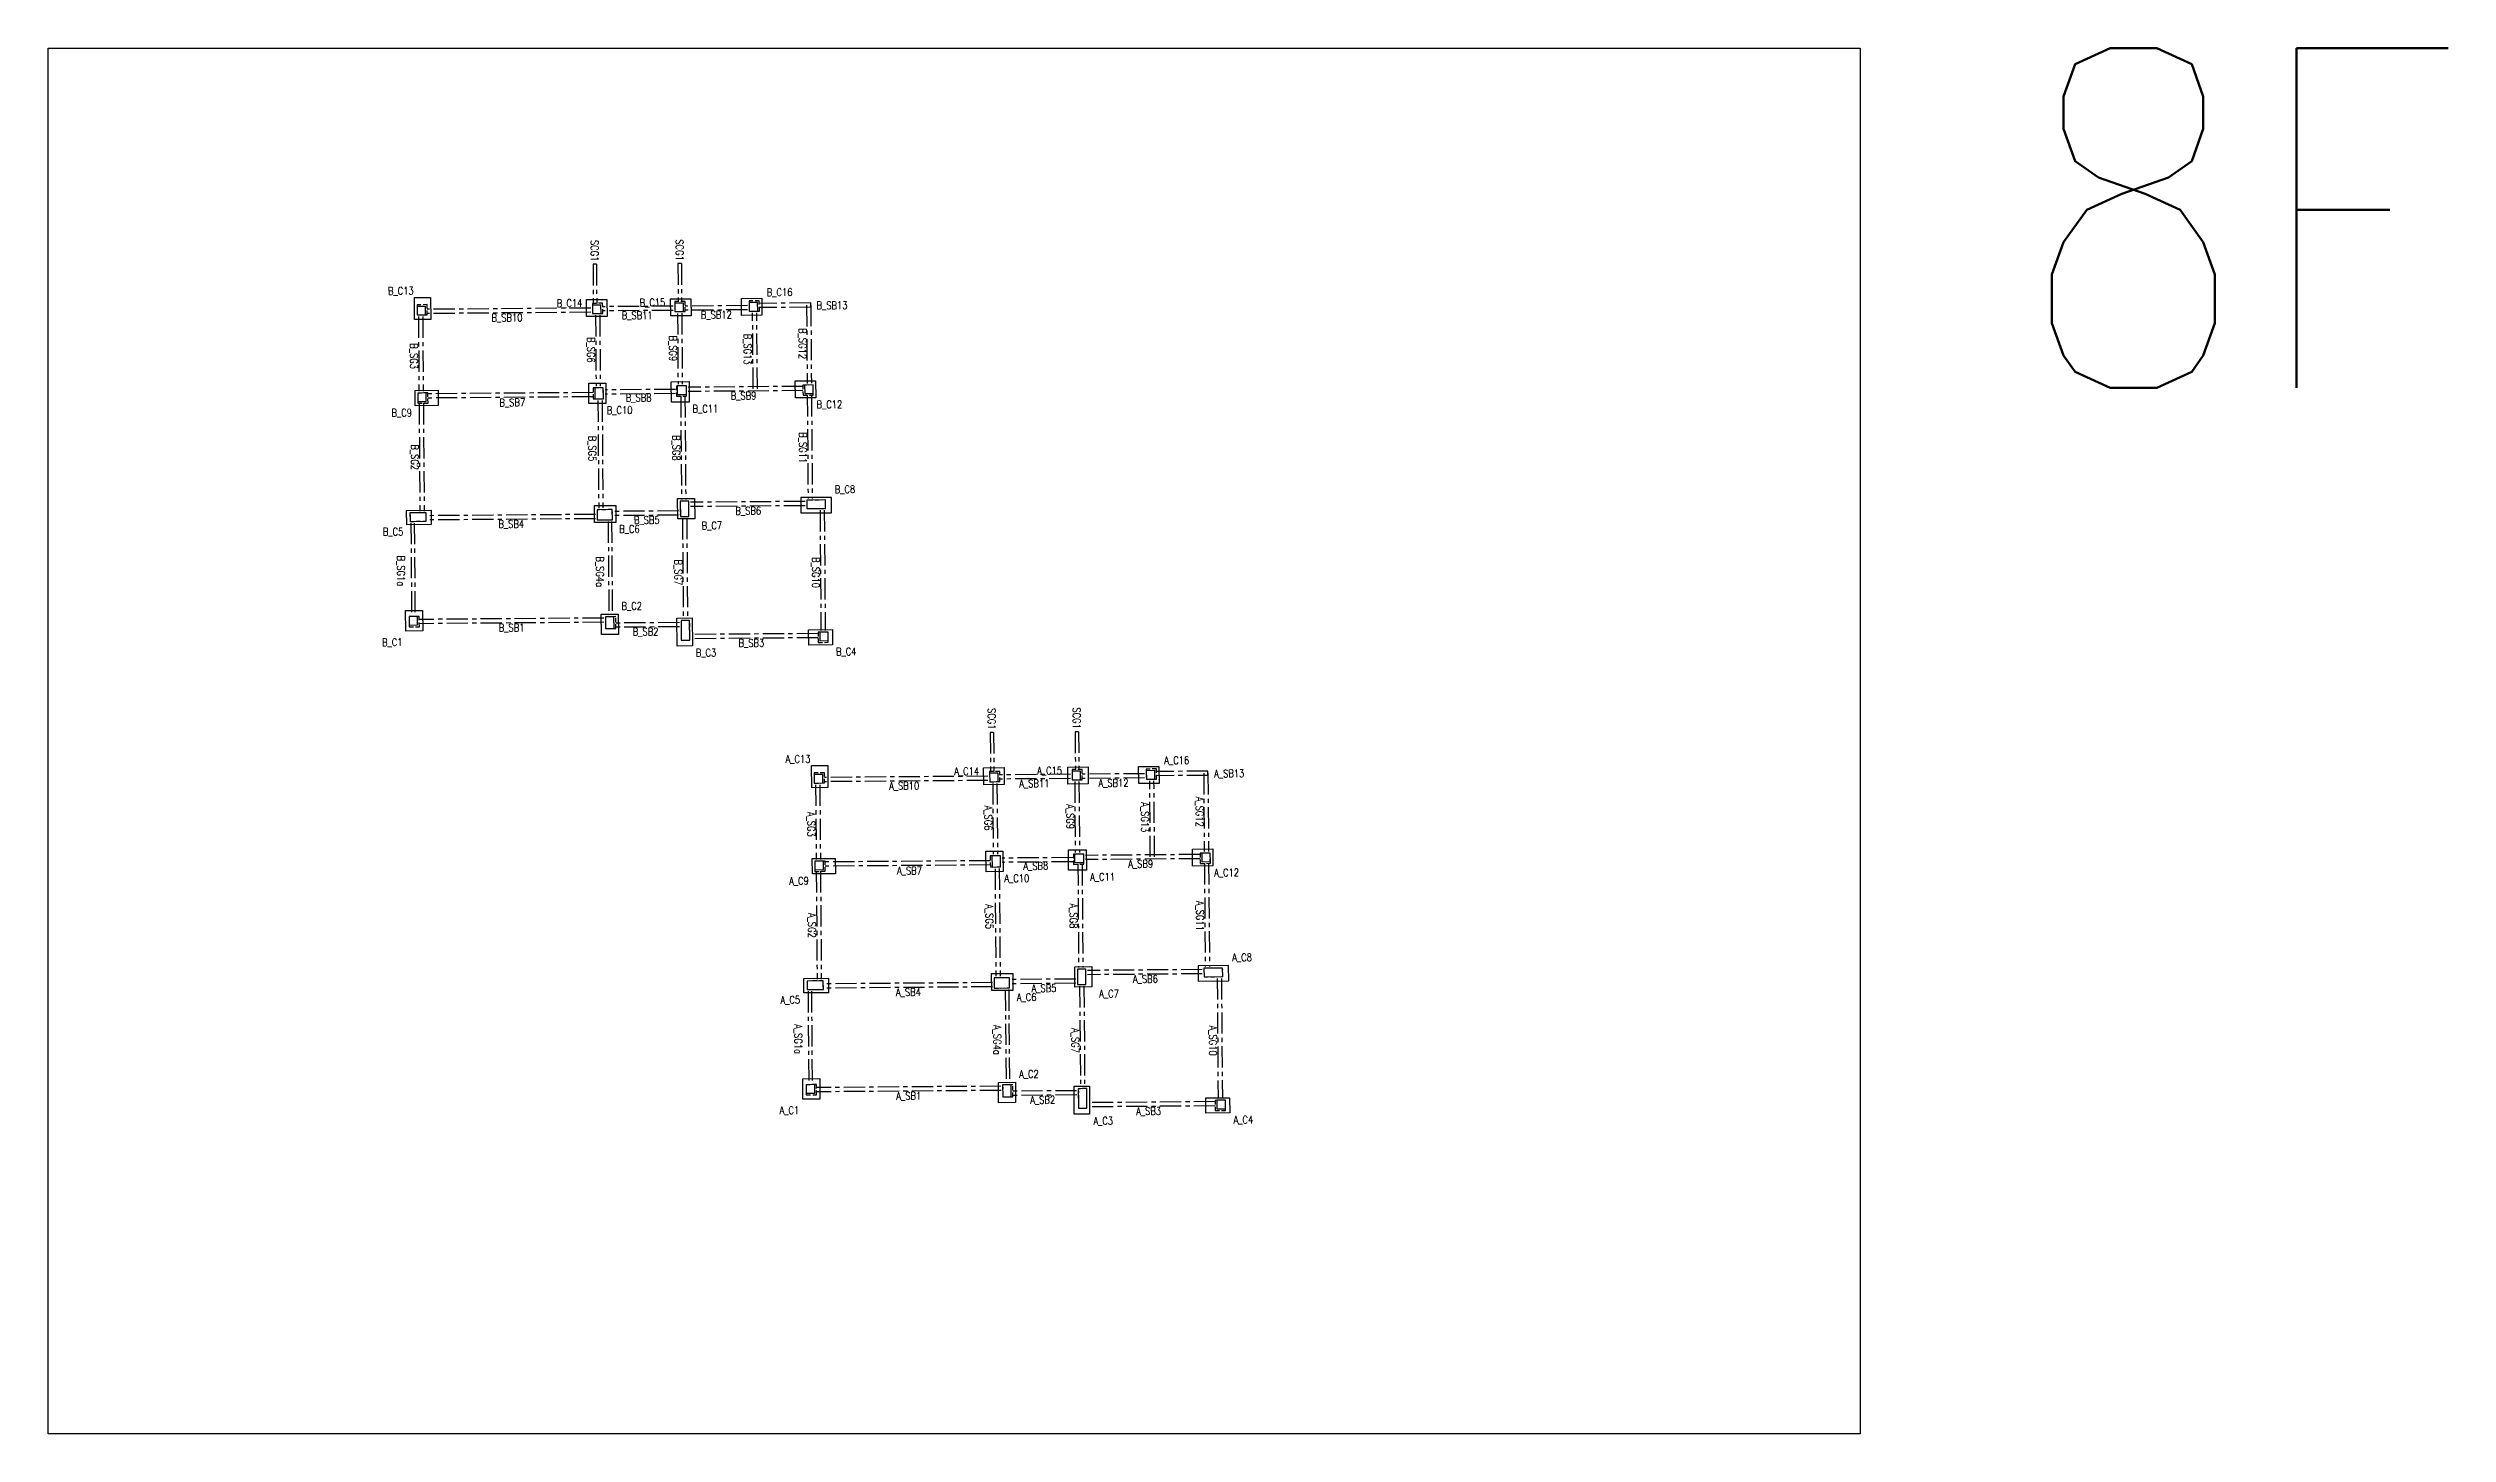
# Model space of a CAD drawing. Header units: millimetres. Extents: x 39613 to 69886, y 27475 to 191272.
# Drawn here: x 50002 to 64126, y 100718 to 108874 of the extents above; entities that cross this region are included whole.
import ezdxf
from ezdxf.enums import TextEntityAlignment as Align

# ---------------------------------------------------------------- set-up
doc = ezdxf.new("R2010")
doc.units = ezdxf.units.MM
doc.header["$LTSCALE"] = 100
doc.header["$MEASUREMENT"] = 0
doc.linetypes.add('CENTER', pattern=[2, 1.25, -0.25, 0.25, -0.25])
doc.linetypes.add('HIDDEN', pattern=[0.375, 0.25, -0.125])
for name, color, linetype in [('TC-COLUMN', 1, 'Continuous'), ('TC-TB', 2, 'Continuous'), ('TC-TC', 4, 'Continuous'), ('TC-虛鋼柱', 4, 'HIDDEN'), ('TC-鋼柱', 11, 'Continuous'), ('TC-鋼粱', 183, 'CENTER')]:
    doc.layers.add(name, color=color, linetype=linetype)
doc.styles.get("Standard").update_dxf_attribs({"font": 'txt.shx', "width": 0.8, "bigfont": 'ae.shx'})

msp = doc.modelspace()

# ---------------------------------------------------------------- texts
at = {"layer": 'Defpoints', "color": 3, "width": 0.8}
msp.add_text('8F', height=2000, rotation=360, dxfattribs=at).set_placement((61589.25, 108873.51), align=Align.TOP_LEFT)
at = {"layer": 'TC-TB', "width": 0.8}
for s, rotation, p in [('SCG1', 270.440027, (53218.52, 107681.06)), ('SCG1', 270.440027, (53718.57, 107684.9)), ('B_SB13', 0.440027, (54615.98, 107359.26)), ('B_SB10', 0.440027, (52702.86, 107287.07)), ('B_SB11', 0.440027, (53468.98, 107300.45)), ('B_SB12', 0.440027, (53934.94, 107304.03)), ('B_SG12', 270, (54442.67, 107134.16)), ('B_SG3', 270, (52155.92, 107060.52)), ('B_SG6', 270, (53197.98, 107097.36)), ('B_SG9', 270, (53680.39, 107105.82)), ('B_SG13', 270, (54119.95, 107101.58)), ('B_SB7', 0.440027, (52734.23, 106787.61)), ('B_SB8', 0.440027, (53477.65, 106815.64)), ('B_SB9', 0.440027, (54095, 106827.52)), ('B_SG2', 270, (52160.49, 106465.78)), ('B_SG5', 270, (53205.02, 106517.15)), ('B_SG8', 270, (53700, 106520.95)), ('B_SG11', 270, (54444.88, 106521.56)), ('B_SB4', 0.440027, (52727.92, 106072.72)), ('B_SB5', 0.440027, (53525.76, 106095.85)), ('B_SB6', 0.440027, (54122.86, 106150.43)), ('B_SG1a', 270, (52079.52, 105796.46)), ('B_SG4a', 270, (53250.59, 105791.73)), ('B_SG7', 270, (53710.77, 105788.29)), ('B_SG10', 270, (54520.66, 105787.23)), ('B_SB1', 0.440027, (52730.11, 105462.72)), ('B_SB2', 0.440027, (53518.38, 105438.78)), ('B_SB3', 0.440027, (54141.4, 105372.75)), ('SCG1', 270.440027, (55555.95, 104926.43)), ('SCG1', 270.440027, (56056, 104930.27)), ('A_SB10', 0.440027, (55040.29, 104532.44)), ('A_SB11', 0.440027, (55806.41, 104545.82)), ('A_SB12', 0.440027, (56272.37, 104549.4)), ('A_SB13', 0.440027, (56953.41, 104604.63)), ('A_SG6', 270, (55535.41, 104342.73)), ('A_SG9', 270, (56017.82, 104351.19)), ('A_SG13', 270, (56457.38, 104346.95)), ('A_SG12', 270, (56780.1, 104379.53)), ('A_SG3', 270, (54493.35, 104305.89)), ('A_SB7', 0.440027, (55071.66, 104032.98)), ('A_SB8', 0.440027, (55815.08, 104061.01)), ('A_SB9', 0.440027, (56432.43, 104072.89)), ('A_SG5', 270, (55542.45, 103762.52)), ('A_SG8', 270, (56037.44, 103766.32)), ('A_SG11', 270, (56782.31, 103766.93)), ('A_SG2', 270, (54497.92, 103711.15)), ('A_SB6', 0.440027, (56460.29, 103395.8)), ('A_SB4', 0.440027, (55065.35, 103318.09)), ('A_SB5', 0.440027, (55863.19, 103341.22)), ('A_SG1a', 270, (54416.95, 103041.83)), ('A_SG4a', 270, (55588.02, 103037.1)), ('A_SG10', 270, (56858.09, 103032.6)), ('A_SG7', 270, (56048.2, 103033.66)), ('A_SB1', 0.440027, (55067.54, 102708.09)), ('A_SB2', 0.440027, (55855.81, 102684.15)), ('A_SB3', 0.440027, (56478.83, 102618.12))]:
    msp.add_text(s, height=45, rotation=rotation, dxfattribs=at).set_placement(p, align=Align.MIDDLE_CENTER)
at = {"layer": 'TC-TC', "width": 0.8}
for s, p in [('B_C13', (52077.97, 107444.77)), ('B_C14', (53070.89, 107372.4)), ('B_C15', (53558.93, 107376.14)), ('B_C16', (54307.38, 107436.89)), ('B_C12', (54600.43, 106776.4)), ('B_C9', (52083.48, 106727.61)), ('B_C10', (53365.79, 106742.64)), ('B_C11', (53870.57, 106751.02)), ('B_C8', (54691.9, 106277.31)), ('B_C7', (53908.52, 106063.79)), ('B_C5', (52032.75, 106027.38)), ('B_C6', (53423.67, 106043.07)), ('B_C2', (53437.14, 105590.65)), ('B_C1', (52027.74, 105377.26)), ('B_C3', (53874.4, 105315.7)), ('B_C4', (54699.24, 105322.04)), ('A_C13', (54415.4, 104690.14)), ('A_C16', (56644.81, 104682.26)), ('A_C14', (55408.32, 104617.77)), ('A_C15', (55896.36, 104621.51)), ('A_C9', (54420.91, 103972.98)), ('A_C10', (55703.22, 103988.01)), ('A_C11', (56208, 103996.39)), ('A_C12', (56937.86, 104021.77)), ('A_C8', (57029.33, 103522.68)), ('A_C5', (54370.18, 103272.75)), ('A_C6', (55761.1, 103288.44)), ('A_C7', (56245.95, 103309.16)), ('A_C2', (55774.57, 102836.02)), ('A_C1', (54365.17, 102622.63)), ('A_C3', (56211.83, 102561.07)), ('A_C4', (57036.67, 102567.41))]:
    msp.add_text(s, height=45, rotation=0.440027, dxfattribs=at).set_placement(p, align=Align.MIDDLE_CENTER)

# ---------------------------------------------------------------- linework, layer by layer
at = {"layer": 'Defpoints'}
msp.add_lwpolyline([(60666.19, 108873.51), (60666.19, 100718.14), (50001.56, 100718.14), (50001.56, 108873.51)], close=True, dxfattribs=at)
at = {"layer": 'TC-COLUMN'}
for points in [[(52253.27, 107406.12), (52254.27, 107276.12), (52159.27, 107275.39), (52158.27, 107405.39)], [(53170.73, 107393.16), (53290.73, 107394.09), (53291.49, 107294.09), (53171.5, 107293.17)], [(53665.78, 107396.97), (53785.77, 107397.89), (53786.54, 107297.89), (53666.54, 107296.97)], [(54082.66, 107400.17), (54202.65, 107401.09), (54203.42, 107301.09), (54083.42, 107300.17)], [(52163.17, 106768.22), (52162.47, 106858.22), (52297.47, 106859.26), (52298.16, 106769.26)], [(53284.57, 106902.02), (53285.49, 106782.03), (53185.49, 106781.26), (53184.57, 106901.26)], [(53774.35, 106910.29), (53775.27, 106790.29), (53670.27, 106789.48), (53669.35, 106909.48)], [(54399.36, 106914.86), (54519.35, 106915.79), (54520.12, 106815.79), (54400.13, 106814.87)], [(53807.3, 106223.02), (53808.22, 106103.02), (53708.22, 106102.25), (53707.3, 106222.25)], [(54432.28, 106227.81), (54432.97, 106137.81), (54612.96, 106139.2), (54612.27, 106229.2)], [(52111.78, 106152.99), (52256.78, 106154.11), (52257.43, 106069.11), (52112.44, 106068)], [(53217.6, 106181.49), (53342.59, 106182.45), (53343.36, 106082.45), (53218.37, 106081.49)], [(52107.24, 105442.88), (52106.32, 105562.87), (52206.31, 105563.64), (52207.23, 105443.64)], [(53258.43, 105421.78), (53257.51, 105541.78), (53357.51, 105542.54), (53358.43, 105422.55)], [(53702.83, 105519.39), (53792.83, 105520.08), (53794.1, 105355.09), (53704.1, 105354.39)], [(54478.25, 105450.65), (54618.24, 105451.72), (54618.93, 105361.73), (54478.94, 105360.65)], [(54590.7, 104651.49), (54591.7, 104521.49), (54496.7, 104520.76), (54495.7, 104650.76)], [(55508.16, 104638.53), (55628.16, 104639.46), (55628.92, 104539.46), (55508.93, 104538.54)], [(56003.21, 104642.34), (56123.2, 104643.26), (56123.97, 104543.26), (56003.97, 104542.34)], [(56420.09, 104645.54), (56540.08, 104646.46), (56540.85, 104546.46), (56420.85, 104545.54)], [(54500.6, 104013.59), (54499.91, 104103.59), (54634.9, 104104.63), (54635.59, 104014.63)], [(55622, 104147.39), (55622.92, 104027.4), (55522.92, 104026.63), (55522, 104146.63)], [(56111.78, 104155.66), (56112.7, 104035.66), (56007.7, 104034.85), (56006.78, 104154.85)], [(56736.79, 104160.23), (56856.78, 104161.16), (56857.55, 104061.16), (56737.56, 104060.24)], [(54449.21, 103398.36), (54594.21, 103399.48), (54594.86, 103314.48), (54449.87, 103313.37)], [(55555.03, 103426.86), (55680.02, 103427.82), (55680.79, 103327.82), (55555.8, 103326.86)], [(56144.73, 103468.39), (56145.65, 103348.39), (56045.65, 103347.62), (56044.73, 103467.62)], [(56769.71, 103473.18), (56770.4, 103383.18), (56950.39, 103384.57), (56949.7, 103474.57)], [(54444.67, 102688.25), (54443.75, 102808.24), (54543.74, 102809.01), (54544.66, 102689.01)], [(55595.86, 102667.15), (55594.94, 102787.15), (55694.94, 102787.91), (55695.86, 102667.92)], [(56040.26, 102764.76), (56130.26, 102765.45), (56131.53, 102600.46), (56041.53, 102599.76)], [(56815.68, 102696.02), (56955.67, 102697.09), (56956.36, 102607.1), (56816.37, 102606.02)]]:
    msp.add_lwpolyline(points, close=True, dxfattribs=at)
at = {"layer": 'TC-虛鋼柱'}
for points in [[(52174.06, 107303.01), (52234.06, 107303.47), (52233.6, 107363.47), (52173.6, 107363.01)], [(53206.36, 107310.94), (53266.36, 107311.4), (53265.9, 107371.39), (53205.9, 107370.93)], [(53691.35, 107322.16), (53751.35, 107322.62), (53750.89, 107382.62), (53690.89, 107382.16)], [(54128.23, 107325.52), (54188.23, 107325.98), (54187.77, 107385.97), (54127.77, 107385.51)], [(52178.05, 106783.34), (52238.05, 106783.8), (52237.59, 106843.79), (52177.59, 106843.33)], [(53210.28, 106808.95), (53270.28, 106809.41), (53269.78, 106874.41), (53209.78, 106873.95)], [(53700, 106824.71), (53760, 106825.17), (53759.54, 106885.17), (53699.54, 106884.71)], [(54445.01, 106830.21), (54505.01, 106830.67), (54504.55, 106890.67), (54444.55, 106890.21)], [(52132.28, 106088.15), (52227.28, 106088.88), (52226.9, 106138.88), (52131.9, 106138.15)], [(53233.25, 106096.61), (53323.25, 106097.3), (53322.79, 106157.3), (53232.79, 106156.6)], [(53723.1, 106117.37), (53773.1, 106117.75), (53772.41, 106207.75), (53722.41, 106207.37)], [(54577.77, 106163.92), (54577.39, 106213.92), (54467.39, 106213.08), (54467.78, 106163.08)], [(52127.04, 105468.03), (52187.04, 105468.49), (52186.58, 105528.49), (52126.58, 105528.03)], [(53283.16, 105456.97), (53343.16, 105457.43), (53342.62, 105527.43), (53282.63, 105526.97)], [(53728.83, 105389.57), (53778.83, 105389.96), (53777.95, 105504.96), (53727.95, 105504.57)], [(54533.82, 105376.07), (54593.82, 105376.53), (54593.36, 105436.53), (54533.36, 105436.07)], [(54511.49, 104548.38), (54571.49, 104548.84), (54571.03, 104608.84), (54511.03, 104608.38)], [(55543.79, 104556.31), (55603.79, 104556.77), (55603.33, 104616.76), (55543.33, 104616.3)], [(56028.78, 104567.53), (56088.78, 104567.99), (56088.32, 104627.99), (56028.32, 104627.53)], [(56465.66, 104570.89), (56525.66, 104571.35), (56525.2, 104631.34), (56465.2, 104630.88)], [(55547.71, 104054.32), (55607.71, 104054.78), (55607.21, 104119.78), (55547.21, 104119.32)], [(56037.43, 104070.08), (56097.43, 104070.54), (56096.97, 104130.54), (56036.97, 104130.08)], [(56782.44, 104075.58), (56842.44, 104076.04), (56841.98, 104136.04), (56781.98, 104135.58)], [(54515.48, 104028.71), (54575.48, 104029.17), (54575.02, 104089.16), (54515.02, 104088.7)], [(55570.68, 103341.98), (55660.68, 103342.67), (55660.22, 103402.67), (55570.22, 103401.97)], [(56060.54, 103362.74), (56110.53, 103363.12), (56109.84, 103453.12), (56059.84, 103452.74)], [(56915.2, 103409.29), (56914.82, 103459.29), (56804.82, 103458.45), (56805.21, 103408.45)], [(54469.71, 103333.52), (54564.71, 103334.25), (54564.33, 103384.25), (54469.33, 103383.52)], [(54464.47, 102713.4), (54524.47, 102713.86), (54524.01, 102773.86), (54464.01, 102773.4)], [(55620.59, 102702.34), (55680.59, 102702.8), (55680.05, 102772.8), (55620.06, 102772.34)], [(56066.26, 102634.94), (56116.26, 102635.33), (56115.38, 102750.33), (56065.38, 102749.94)], [(56871.25, 102621.44), (56931.25, 102621.9), (56930.79, 102681.9), (56870.79, 102681.44)]]:
    msp.add_lwpolyline(points, close=True, dxfattribs=at)
at = {"layer": 'TC-鋼柱'}
for points in [[(52174.06, 107303.01), (52224.06, 107303.39), (52223.67, 107353.39), (52173.68, 107353.01)], [(53206.36, 107310.94), (53256.36, 107311.32), (53255.98, 107361.32), (53205.98, 107360.93)], [(53691.35, 107322.16), (53741.35, 107322.54), (53740.97, 107372.54), (53690.97, 107372.16)], [(54128.23, 107325.52), (54178.23, 107325.9), (54177.84, 107375.9), (54127.85, 107375.51)], [(52177.97, 106793.34), (52227.97, 106793.72), (52227.59, 106843.72), (52177.59, 106843.33)], [(53220.28, 106809.03), (53270.28, 106809.41), (53269.78, 106874.41), (53219.78, 106874.03)], [(53704.92, 106834.75), (53759.92, 106835.17), (53759.54, 106885.17), (53704.54, 106884.75)], [(54454.93, 106840.29), (54504.93, 106840.67), (54504.55, 106890.67), (54454.55, 106890.29)], [(52132.28, 106088.15), (52227.28, 106088.88), (52226.9, 106138.88), (52131.9, 106138.15)], [(53233.25, 106096.61), (53323.25, 106097.3), (53322.79, 106157.3), (53232.79, 106156.6)], [(53723.1, 106117.37), (53773.1, 106117.75), (53772.41, 106207.75), (53722.41, 106207.37)], [(54577.77, 106163.92), (54577.39, 106213.92), (54467.39, 106213.08), (54467.78, 106163.08)], [(52126.97, 105478.03), (52176.97, 105478.41), (52176.58, 105528.41), (52126.58, 105528.03)], [(53283.16, 105456.97), (53333.16, 105457.35), (53332.62, 105527.35), (53282.63, 105526.97)], [(53728.83, 105389.57), (53778.83, 105389.96), (53777.95, 105504.96), (53727.95, 105504.57)], [(54543.74, 105386.15), (54593.74, 105386.53), (54593.36, 105436.53), (54543.36, 105436.15)], [(54511.49, 104548.38), (54561.49, 104548.76), (54561.1, 104598.76), (54511.11, 104598.38)], [(55543.79, 104556.31), (55593.79, 104556.69), (55593.41, 104606.69), (55543.41, 104606.3)], [(56028.78, 104567.53), (56078.78, 104567.91), (56078.4, 104617.91), (56028.4, 104617.53)], [(56465.66, 104570.89), (56515.66, 104571.27), (56515.27, 104621.27), (56465.28, 104620.88)], [(55557.71, 104054.4), (55607.71, 104054.78), (55607.21, 104119.78), (55557.21, 104119.4)], [(56042.35, 104080.12), (56097.35, 104080.54), (56096.97, 104130.54), (56041.97, 104130.12)], [(56792.36, 104085.66), (56842.36, 104086.04), (56841.98, 104136.04), (56791.98, 104135.66)], [(54515.4, 104038.71), (54565.4, 104039.09), (54565.02, 104089.09), (54515.02, 104088.7)], [(55570.68, 103341.98), (55660.68, 103342.67), (55660.22, 103402.67), (55570.22, 103401.97)], [(56060.54, 103362.74), (56110.53, 103363.12), (56109.84, 103453.12), (56059.84, 103452.74)], [(56915.2, 103409.29), (56914.82, 103459.29), (56804.82, 103458.45), (56805.21, 103408.45)], [(54469.71, 103333.52), (54564.71, 103334.25), (54564.33, 103384.25), (54469.33, 103383.52)], [(54464.4, 102723.4), (54514.4, 102723.78), (54514.01, 102773.78), (54464.01, 102773.4)], [(55620.59, 102702.34), (55670.59, 102702.72), (55670.05, 102772.72), (55620.06, 102772.34)], [(56066.26, 102634.94), (56116.26, 102635.33), (56115.38, 102750.33), (56065.38, 102749.94)], [(56881.17, 102631.52), (56931.17, 102631.9), (56930.79, 102681.9), (56880.79, 102681.52)]]:
    msp.add_lwpolyline(points, close=True, dxfattribs=at)
at = {"layer": 'TC-鋼粱'}
for p, q in [((53229.13, 107601.14), (53209.14, 107600.98)), ((53209.14, 107600.98), (53210.9, 107370.97)), ((53229.13, 107601.14), (53230.9, 107371.13)), ((53729.18, 107604.98), (53709.18, 107604.82)), ((53709.18, 107604.82), (53710.89, 107382.31)), ((53729.18, 107604.98), (53730.89, 107382.47)), ((53681.1, 107354.58), (53266.05, 107351.39)), ((54117.98, 107357.94), (53751.1, 107355.12)), ((54490.84, 107373.3), (54187.88, 107370.97)), ((54465.94, 107360.61), (54469.47, 106900.4)), ((54491.03, 107348.3), (54490.84, 107373.3)), ((54490.94, 107360.8), (54494.47, 106900.59)), ((52181.64, 107293.06), (52185.01, 106853.39)), ((52206.64, 107293.26), (52210.01, 106853.58)), ((53196.11, 107343.36), (52233.81, 107335.97)), ((53196.31, 107318.36), (52234, 107310.97)), ((53223.91, 107301.07), (53227.12, 106884.08)), ((53248.91, 107301.26), (53252.12, 106884.27)), ((53681.29, 107329.58), (53266.25, 107326.4)), ((53706.43, 107312.28), (53709.63, 106894.79)), ((53731.43, 107312.47), (53734.63, 106894.98)), ((54118.17, 107332.94), (53751.29, 107330.12)), ((54151.74, 106867.96), (54148.31, 107315.67)), ((54176.74, 106868.15), (54173.31, 107315.86)), ((54491.03, 107348.3), (54188.07, 107345.98)), ((53209.99, 106846.26), (52237.63, 106838.8)), ((53210.18, 106821.26), (52237.82, 106813.8)), ((53237.85, 106799.16), (53242.71, 106166.68)), ((53262.85, 106799.35), (53267.71, 106166.87)), ((53694.69, 106864.67), (53279.88, 106861.49)), ((53694.89, 106839.67), (53280.07, 106836.49)), ((53725.17, 106824.91), (53729.84, 106217.42)), ((53750.17, 106825.1), (53754.84, 106217.62)), ((54444.61, 106882.71), (53769.6, 106877.53)), ((54444.8, 106857.71), (53769.79, 106852.53)), ((54470.01, 106830.4), (54474.67, 106223.13)), ((54495.01, 106830.6), (54499.67, 106223.32)), ((52185.55, 106783.39), (52190.43, 106148.6)), ((52210.55, 106783.59), (52215.42, 106148.79)), ((52137.36, 106078.19), (52141.51, 105538.14)), ((52157.36, 106078.34), (52161.51, 105538.3)), ((53223, 106129.03), (52237.03, 106121.46)), ((53223.19, 106104.03), (52237.22, 106096.46)), ((53298.32, 106087.11), (53302.55, 105537.12)), ((53318.32, 106087.26), (53322.55, 105537.28)), ((53712.86, 106149.79), (53332.87, 106146.87)), ((53713.05, 106124.79), (53333.06, 106121.87)), ((53735.82, 106107.33), (53740.37, 105514.67)), ((53760.82, 106107.52), (53765.37, 105514.86)), ((54457.45, 106205.5), (53782.47, 106200.32)), ((54457.64, 106180.5), (53782.66, 106175.32)), ((54545.35, 106153.67), (54550.78, 105446.2)), ((54570.35, 106153.86), (54575.78, 105446.4)), ((53272.68, 105519.39), (52186.72, 105511.05)), ((53272.88, 105494.39), (52186.91, 105486.05)), ((53718.04, 105492.81), (53342.91, 105489.93)), ((53718.23, 105467.81), (53343.1, 105464.93)), ((54533.42, 105428.27), (53788.58, 105422.55)), ((54533.61, 105403.27), (53788.77, 105397.55)), ((55566.57, 104846.51), (55546.57, 104846.35)), ((55546.57, 104846.35), (55548.33, 104616.34)), ((55566.57, 104846.51), (55568.33, 104616.5)), ((56066.61, 104850.35), (56046.61, 104850.19)), ((56046.61, 104850.19), (56048.32, 104627.68)), ((56066.61, 104850.35), (56068.32, 104627.84)), ((54519.07, 104538.43), (54522.44, 104098.76)), ((54544.07, 104538.63), (54547.44, 104098.95)), ((55533.54, 104588.73), (54571.24, 104581.34)), ((55533.74, 104563.73), (54571.43, 104556.34)), ((55561.34, 104546.44), (55564.55, 104129.45)), ((55586.34, 104546.63), (55589.55, 104129.64)), ((56018.53, 104599.95), (55603.48, 104596.76)), ((56018.72, 104574.95), (55603.68, 104571.77)), ((56043.86, 104557.65), (56047.06, 104140.16)), ((56068.86, 104557.84), (56072.06, 104140.35)), ((56455.41, 104603.31), (56088.53, 104600.49)), ((56455.6, 104578.31), (56088.72, 104575.49)), ((56489.17, 104113.33), (56485.74, 104561.04)), ((56514.17, 104113.52), (56510.74, 104561.23)), ((56828.27, 104618.67), (56525.31, 104616.34)), ((56828.46, 104593.67), (56525.5, 104591.35)), ((56803.37, 104605.98), (56806.9, 104145.77)), ((56828.46, 104593.67), (56828.27, 104618.67)), ((56828.37, 104606.17), (56831.9, 104145.96)), ((56032.12, 104110.04), (55617.31, 104106.86)), ((56782.04, 104128.08), (56107.03, 104122.9)), ((56782.23, 104103.08), (56107.22, 104097.9)), ((54522.98, 104028.76), (54527.86, 103393.97)), ((54547.98, 104028.96), (54552.85, 103394.16)), ((55547.42, 104091.63), (54575.06, 104084.16)), ((55547.61, 104066.63), (54575.25, 104059.17)), ((55575.28, 104044.53), (55580.14, 103412.05)), ((55600.28, 104044.72), (55605.14, 103412.24)), ((56032.32, 104085.04), (55617.5, 104081.86)), ((56062.6, 104070.28), (56067.27, 103462.79)), ((56087.6, 104070.47), (56092.27, 103462.98)), ((56807.44, 104075.77), (56812.1, 103468.5)), ((56832.44, 104075.97), (56837.1, 103468.69)), ((56050.29, 103395.16), (55670.3, 103392.24)), ((56794.88, 103450.87), (56119.9, 103445.68)), ((56795.07, 103425.87), (56120.09, 103420.69)), ((56882.78, 103399.04), (56888.21, 102691.57)), ((56907.78, 103399.23), (56913.21, 102691.77)), ((54474.79, 103323.56), (54478.94, 102783.51)), ((54494.79, 103323.71), (54498.94, 102783.67)), ((55560.43, 103374.4), (54574.46, 103366.83)), ((55560.62, 103349.4), (54574.65, 103341.83)), ((55635.76, 103332.48), (55639.98, 102782.49)), ((55655.75, 103332.63), (55659.98, 102782.64)), ((56050.48, 103370.16), (55670.49, 103367.24)), ((56073.25, 103352.7), (56077.8, 102760.04)), ((56098.25, 103352.89), (56102.8, 102760.23)), ((55610.11, 102764.76), (54524.15, 102756.42)), ((55610.31, 102739.76), (54524.34, 102731.42)), ((56055.47, 102738.18), (55680.34, 102735.3)), ((56055.66, 102713.18), (55680.53, 102710.3)), ((56870.85, 102673.64), (56126.01, 102667.92)), ((56871.04, 102648.64), (56126.2, 102642.92))]:
    msp.add_line(p, q, dxfattribs=at)

msp.set_redraw_order([(e.dxf.handle, doc.entitydb.next_handle()) for e in msp.query("TEXT MTEXT ATTDEF DIMENSION ARC_DIMENSION")])  # texts and dimensions are drawn at this point

doc.saveas('drawing.dxf')
